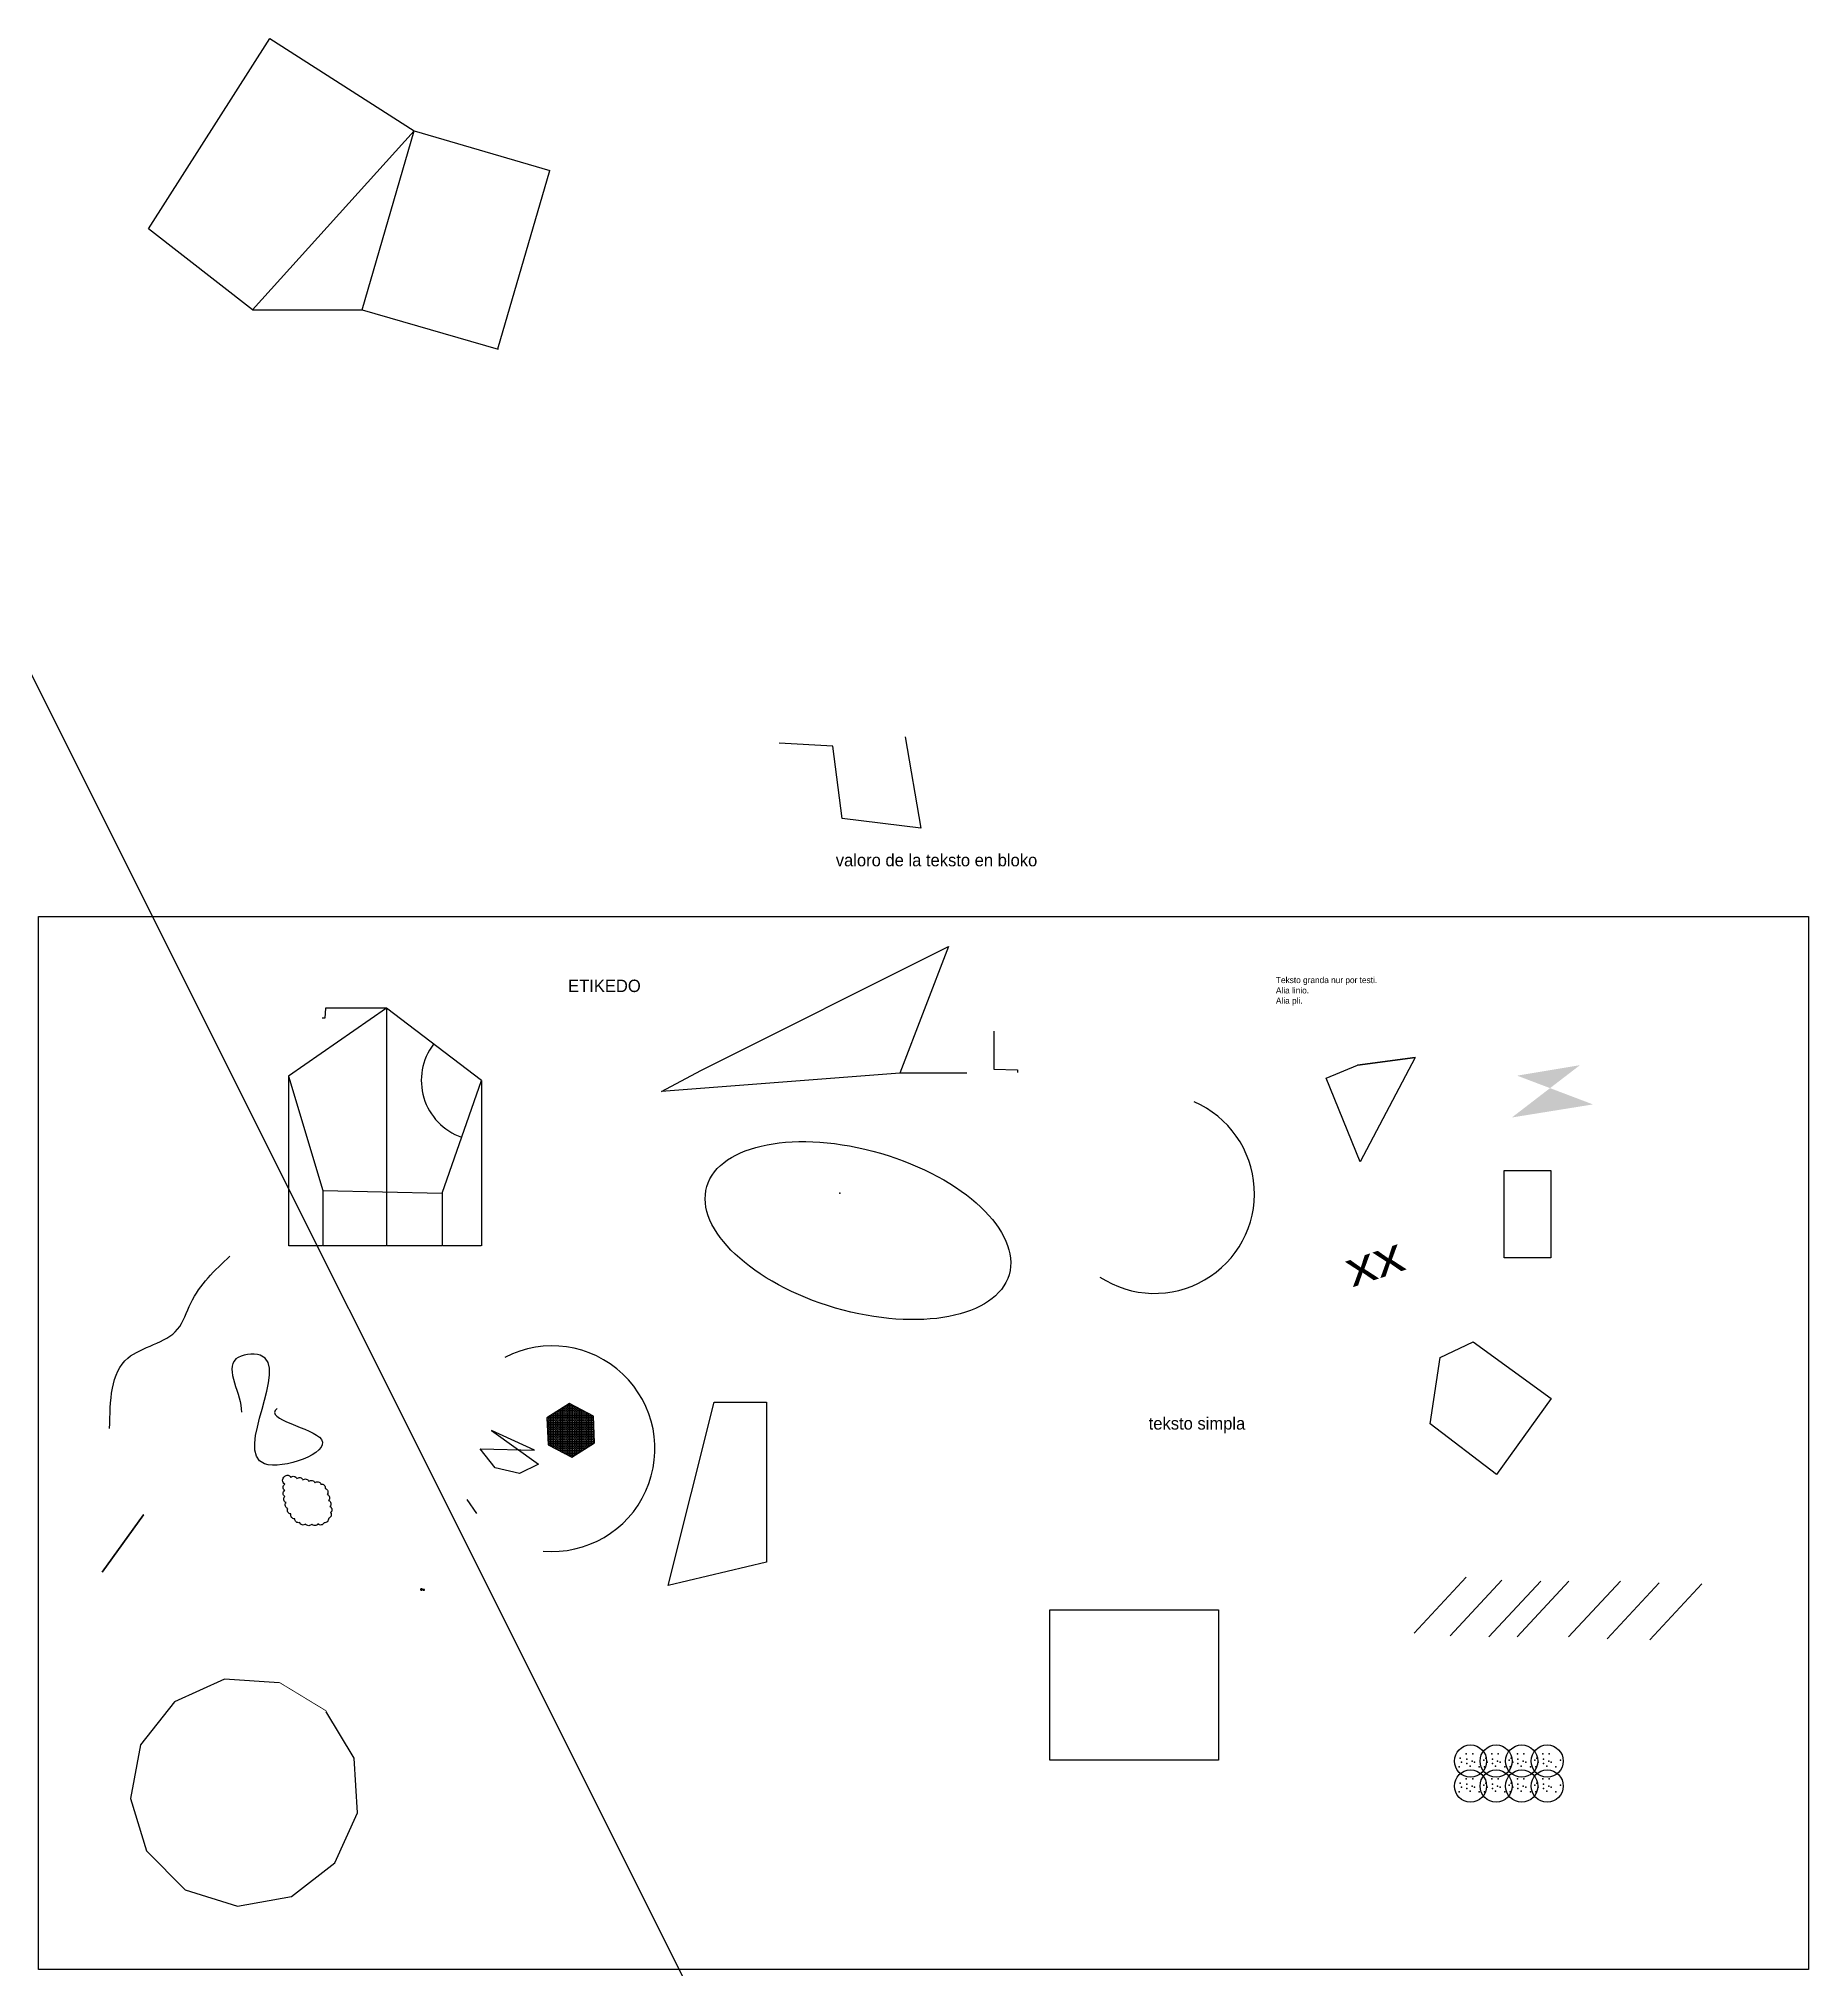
# Model space of a CAD drawing. Header units: millimetres. Extents: x -2750778 to 731427, y -1983468 to 1712338.
# Drawn here: x -3088 to 11212, y -3065 to 12535 of the extents above; entities that cross this region are included whole.
import ezdxf
from ezdxf import colors
from ezdxf.entities.mleader import LeaderData, LeaderLine
from ezdxf.enums import TextEntityAlignment as Align
from ezdxf.math import Vec2, Vec3

# ---------------------------------------------------------------- set-up
doc = ezdxf.new("R2010")
doc.units = ezdxf.units.MM
doc.set_wipeout_variables(frame=1)
doc.layers.add('Tavolo 2', color=2, linetype='Continuous')
doc.layers.add('Tavolo 3', color=4, linetype='Continuous')
doc.dimstyles.new('ISO-25', dxfattribs={"dimtxt": 2.5, "dimasz": 2.5, "dimexe": 1.25, "dimexo": 0.625, "dimtad": 1, "dimtxsty": 'Standard', "dimcen": 2.5, "dimadec": 0, "dimazin": 0, "dimtfac": 1, "dimtmove": 0, "dimatfit": 3, "dimfxl": 0, "dimarcsym": 0})

# ---------------------------------------------------------------- blocks, each defined once
blk = doc.blocks.new('bloko')
at = {"layer": 'Tavolo 3'}
for p, q in [((271.55, 828.2739), (398.7235, 91.256)), ((-313.4481, 752.0307), (-745.8381, 777.4451)), ((-237.1441, 167.4992), (-313.4481, 752.0307)), ((398.7235, 91.256), (-237.1441, 167.4992))]:
    blk.add_line(p, q, dxfattribs=at)
blk.add_attdef('ETIKEDO', (-289.2177, -218.0546), '', height=100, dxfattribs=at)
blk = doc.blocks.new('CIRKLO_PUNKTOJ')
at = {"layer": 'Tavolo 3'}
blk.add_circle((0, 0), 130, dxfattribs=at)
for p in [(-84, 22), (-35, 58), (-30, 16), (12, 0), (17, 58), (106, 6), (-93, -47), (-72, -10), (-30, -21), (-4, -42), (33, -10), (70, -47)]:
    blk.add_point(p, dxfattribs=at)
blk = doc.blocks.new('*D3')
at = {"layer": 'Defpoints', "color": 0}
for p in [(-54, 11790), (1042, 11471), (-474, 10345, 1)]:
    blk.add_point(p, dxfattribs=at)
at = {"layer": 'Tavolo 3', "color": 0, "lineweight": -2}
for p, q in [((-53, 11789), (1043, 11471)), ((623, 10029), (1042, 11469)), ((-473, 10345), (624, 10026))]:
    blk.add_line(p, q, dxfattribs=at)
at = {"layer": 'Tavolo 3', "color": 0}
for points in [[(1041, 11469), (1042, 11469), (1042, 11471)], [(623, 10029), (624, 10029), (623, 10026)]]:
    blk.add_solid(points, dxfattribs=at)
at = {"layer": 'Tavolo 3', "color": 0, "insert": (830, 10749), "char_height": 2.5, "attachment_point": 5, "rotation": 73.8035}
blk.add_mtext('1504,68', dxfattribs=at)
blk = doc.blocks.new('*D5')
at = {"layer": 'Defpoints', "color": 0}
for p in [(3870, 4178), (4398, 4178), (0, 0)]:
    blk.add_point(p, dxfattribs=at)
at = {"layer": 'Tavolo 3', "color": 0, "lineweight": -2}
blk.add_line((3870, 4178), (4413, 4178), dxfattribs=at)
at = {"layer": 'Tavolo 3', "color": 0, "insert": (4406, 4180), "char_height": 2.5, "attachment_point": 5}
blk.add_mtext('4177,65', dxfattribs=at)
blk = doc.blocks.new('*D6')
at = {"layer": 'Defpoints', "color": 0}
for p in [(4631, 4516), (4821, 4199), (0, 0)]:
    blk.add_point(p, dxfattribs=at)
at = {"layer": 'Tavolo 3', "color": 0, "lineweight": -2}
for p, q in [((4631, 4515), (4631, 4209)), ((4631, 4209), (4821, 4204)), ((4821, 4204), (4821, 4183))]:
    blk.add_line(p, q, dxfattribs=at)
at = {"layer": 'Tavolo 3', "color": 0, "insert": (4819, 4191), "char_height": 2.5, "attachment_point": 5, "rotation": 90}
blk.add_mtext('4630,52', dxfattribs=at)
blk = doc.blocks.new('*D7')
at = {"layer": 'Defpoints', "color": 0}
for p in [(-277, 4702), (4, 4129), (491, 4118), (491, 4118), (173, 3208)]:
    blk.add_point(p, dxfattribs=at)
at = {"layer": 'Tavolo 3', "color": 0, "lineweight": -2}
blk.add_arc((491, 4118), 487, 143.0439, 250.4559, dxfattribs=at)
at = {"layer": 'Tavolo 3', "color": 0}
for points in [[(101, 4411), (102, 4411), (103, 4413)], [(328, 3660), (328, 3659), (330, 3658)]]:
    blk.add_solid(points, dxfattribs=at)
at = {"layer": 'Tavolo 3', "color": 0, "insert": (26, 3978), "char_height": 2.5, "attachment_point": 5, "rotation": 286.7499}
blk.add_mtext('108°', dxfattribs=at)
blk = doc.blocks.new('*D8')
at = {"layer": 'Defpoints', "color": 0}
for p in [(-277, 4702), (-781, 4621), (0, 0)]:
    blk.add_point(p, dxfattribs=at)
at = {"layer": 'Tavolo 3', "color": 0, "lineweight": -2}
for p, q in [((-771, 4702), (-776, 4621)), ((-277, 4702), (-771, 4702)), ((-776, 4621), (-796, 4621))]:
    blk.add_line(p, q, dxfattribs=at)
at = {"layer": 'Tavolo 3', "color": 0, "insert": (-789, 4623), "char_height": 2.5, "attachment_point": 5}
blk.add_mtext('4701,85', dxfattribs=at)
blk = doc.blocks.new('*D9')
at = {"color": 0, "lineweight": -2}
for p, q in [((-1069, 4152), (-1069, 2782)), ((-791, 3228), (-791, 2782)), ((-1067, 2783), (-794, 2783))]:
    blk.add_line(p, q, dxfattribs=at)
at = {"color": 0}
for points in [[(-1067, 2784), (-1067, 2783), (-1069, 2783)], [(-794, 2784), (-794, 2783), (-791, 2783)]]:
    blk.add_solid(points, dxfattribs=at)
at = {"layer": 'Defpoints', "color": 0}
for p in [(-1069, 4152), (-791, 3229), (-791, 2783)]:
    blk.add_point(p, dxfattribs=at)
at = {"color": 0, "insert": (-930, 2785), "char_height": 2.5, "attachment_point": 5}
blk.add_mtext('277,87', dxfattribs=at)
blk = doc.blocks.new('*D10')
at = {"color": 0, "lineweight": -2}
for p, q in [((-277, 4701), (-277, 2782)), ((-791, 3228), (-791, 2782)), ((-789, 2783), (-279, 2783))]:
    blk.add_line(p, q, dxfattribs=at)
at = {"color": 0}
for points in [[(-789, 2784), (-789, 2783), (-791, 2783)], [(-279, 2784), (-279, 2783), (-277, 2783)]]:
    blk.add_solid(points, dxfattribs=at)
at = {"layer": 'Defpoints', "color": 0}
for p in [(-277, 4702), (-791, 3229), (-277, 2783)]:
    blk.add_point(p, dxfattribs=at)
at = {"color": 0, "insert": (-534, 2785), "char_height": 2.5, "attachment_point": 5}
blk.add_mtext('514,34', dxfattribs=at)
blk = doc.blocks.new('*D11')
at = {"layer": 'Defpoints', "color": 0}
for p in [(-277, 4702), (173, 3208), (173, 2783)]:
    blk.add_point(p, dxfattribs=at)
at = {"layer": 'Tavolo 3', "color": 0, "lineweight": -2}
for p, q in [((-277, 4701), (-277, 2782)), ((173, 3207), (173, 2782)), ((-274, 2783), (170, 2783))]:
    blk.add_line(p, q, dxfattribs=at)
at = {"layer": 'Tavolo 3', "color": 0}
for points in [[(-274, 2784), (-274, 2783), (-277, 2783)], [(170, 2784), (170, 2783), (173, 2783)]]:
    blk.add_solid(points, dxfattribs=at)
at = {"layer": 'Tavolo 3', "color": 0, "insert": (-52, 2785), "char_height": 2.5, "attachment_point": 5}
blk.add_mtext('449,6', dxfattribs=at)
blk = doc.blocks.new('*D12')
at = {"color": 0, "lineweight": -2}
for p, q in [((491, 4118), (491, 2782)), ((173, 3207), (173, 2782)), ((175, 2783), (488, 2783))]:
    blk.add_line(p, q, dxfattribs=at)
at = {"color": 0}
for points in [[(175, 2784), (175, 2783), (173, 2783)], [(488, 2784), (488, 2783), (491, 2783)]]:
    blk.add_solid(points, dxfattribs=at)
at = {"layer": 'Defpoints', "color": 0}
for p in [(491, 4118), (173, 3208), (491, 2783)]:
    blk.add_point(p, dxfattribs=at)
at = {"color": 0, "insert": (332, 2785), "char_height": 2.5, "attachment_point": 5}
blk.add_mtext('317,88', dxfattribs=at)

msp = doc.modelspace()

# ---------------------------------------------------------------- hatches: boundary and pattern name
at = {"layer": 'Tavolo 3'}
h = msp.add_hatch(dxfattribs=at)
h.set_pattern_fill('ANGLE', color=256, scale=2, style=0)
h.set_pattern_definition([(0, (0, 0), (0, 13.97), [10.16, -3.81]), (90, (0, 0), (-13.97, 9e-16), [10.16, -3.81])])
h.paths.add_polyline_path([(1403.271, 1189.009), (1394.543, 1405.564), (1202.638, 1506.282), (1019.461, 1390.446), (1028.189, 1173.892), (1220.094, 1073.174)])

# ---------------------------------------------------------------- linework, layer by layer
for points in [[(-2199.208, 10997.252), (-1219.899, 12535.435), (-54.055, 11789.649), (-1359.8, 10344.689)], [(-54.055, 11789.649, 1), (-1359.8, 10344.689, 1), (-473.759, 10344.689, 1), (-54.055, 11789.649, 1)]]:
    msp.add_3dface(points)
at = {"layer": 'Tavolo 2'}
msp.add_xline((207.649, 690.264), (0.4474991275, -0.89428436802), dxfattribs=at)
for points in [[(8752.364, 3390.766), (9130.411, 3390.766), (9130.411, 2685.642), (8752.364, 2685.642)], [(2370.861, 1518.86), (2792.304, 1518.86), (2792.304, 225.814), (1998.999, 37.555)]]:
    msp.add_lwpolyline(points, close=True, dxfattribs=at)
msp.add_lwpolyline([(571.681, 1289.728), (950.434, 1016.513), (797.052, 941.848), (600.408, 989.005), (478.489, 1142.265), (918.971, 1130.476), (571.681, 1289.728)], dxfattribs=at)
msp.add_lwpolyline([(-1099.847, 919.402, -0.52056705), (-1050.607, 910.72, -0.52056705), (-1001.486, 901.382, -0.52056705), (-952.732, 890.291, -0.52056705), (-904.113, 878.62, -0.52056705), (-855.494, 866.95, -0.52056705), (-806.52, 856.874, -0.52056705), (-772.345, 820.377, -0.52056705), (-755.463, 773.313, -0.52056705), (-744.674, 724.491, -0.52056705), (-733.83, 675.681, -0.52056705), (-728.403, 625.976, -0.52056705), (-747.014, 579.569, -0.52056705), (-781.789, 543.643, -0.52056705), (-830.883, 534.168, -0.52056705), (-880.87, 532.994, -0.52056705), (-930.87, 532.975, -0.52056705), (-979.135, 546.032, -0.52056705), (-1018.905, 576.335, -0.52056705), (-1049.966, 615.517, -0.52056705), (-1075.266, 658.644, -0.52056705), (-1088.674, 706.812, -0.52056705), (-1099.768, 755.566, -0.52056705), (-1099.834, 805.566, -0.52056705), (-1099.846, 855.566, -0.52056705)], format="xyb", close=True, dxfattribs=at)
msp.add_arc((1061.049, 1142.37), 830.639, 264.9225334, 117.2958905, dxfattribs=at)
at = {"layer": 'Tavolo 2', "start_tangent": (-0.812236023, -0.583328932), "end_tangent": (-0.036041372, -0.999350299)}
msp.add_spline([(-1160.708, 1466.3), (-803.258, 1216.774), (-1263.536, 1021.067), (-1297.812, 1896.854), (-1493.675, 1867.498), (-1449.606, 1436.944)], degree=3, dxfattribs=at)
at = {"layer": 'Tavolo 3'}
for p, q in [((370.859, 730.63), (450.04, 619.219)), ((8445.647, 104.678), (8025.994, -346.896)), ((8735.804, 81.17), (8316.151, -370.404)), ((9049.488, 73.334), (8629.834, -378.24)), ((9276.908, 73.334), (8857.255, -378.24)), ((9692.538, 73.334), (9272.885, -378.24)), ((10006.222, 57.663), (9586.568, -393.911)), ((10351.273, 49.827), (9931.62, -401.747))]:
    msp.add_line(p, q, dxfattribs=at)
for points in [[(-3088.145, 5441.204), (11211.63, 5441.204), (11211.63, -3064.577), (-3088.145, -3064.577)], [(-276.855, 4701.847), (-1069.059, 4152.277), (-791.191, 3229.02), (172.744, 3207.986), (490.622, 4118.243)], [(8503.411, 2005.485), (9133.759, 1548.847), (8692.515, 934.749), (8156.72, 1344.148), (8235.513, 1879.516)], [(1403.271, 1189.009), (1394.543, 1405.564), (1202.638, 1506.282), (1019.461, 1390.446), (1028.189, 1173.892), (1220.094, 1073.174)], [(5082.693, -160.817), (6444.578, -160.817), (6444.578, -1374.502), (5082.693, -1374.502)], [(-695.197, -2203.551), (-512.5, -1800.153), (-538.199, -1358.058), (-766.406, -978.545), (-1144.842, -748.556), (-1586.812, -720.779), (-1991.065, -901.577), (-2264.992, -1249.532), (-2345.84, -1684.93), (-2215.087, -2108.029), (-1902.688, -2421.9), (-1480.209, -2554.64), (-1044.435, -2475.84)]]:
    msp.add_lwpolyline(points, close=True, dxfattribs=at)
msp.add_polyline3d([(1945.932, 4029.762, 0), (2263.009, 4198.777, 0), (4263.009, 5198.777, 5), (3869.534, 4177.65, 0)], close=True, dxfattribs=at)
msp.add_arc((5929.404, 3203.807), 806.601, 236.7056812, 66.7647623, dxfattribs=at)
msp.add_ellipse((3532.167, 2904.261), major_axis=(-1220.866, 355.802), ratio=0.512032829, dxfattribs=at)
at = {"layer": 'Tavolo 3', "end_tangent": (-0.99911225, 0.042127329)}
msp.add_spline([(-2514.289, 1304.403), (-2366.319, 1874.827), (-1964.688, 2107.222), (-1858.996, 2318.49), (-1541.918, 2698.773)], degree=3, dxfattribs=at)
at = {"layer": 'Tavolo 3'}
msp.add_point((3385.392, 3206.071), dxfattribs=at)
msp.add_solid([(8858.216, 4156.523), (9365.54, 4241.03), (9471.233, 3924.128), (8815.939, 3818.494)], dxfattribs=at)

# ---------------------------------------------------------------- block references
msp.add_blockref('bloko', (3642.137, 6066.05), dxfattribs=at).add_auto_attribs({'ETIKEDO': 'valoro de la teksto en bloko'})
for p in [(8482.031, -1381.341), (8688.507, -1381.341), (8894.984, -1381.341), (9101.461, -1381.341), (8482.031, -1582.968), (8688.507, -1582.968), (8894.984, -1582.968), (9101.461, -1582.968)]:
    msp.add_blockref('CIRKLO_PUNKTOJ', p, dxfattribs=at)

# ---------------------------------------------------------------- texts
msp.add_text('xx', height=280.7367, rotation=18.4254565, dxfattribs=at).set_placement((7526.492, 2445.251), (7970.4, 2593.139), align=Align.ALIGNED)
msp.add_text('teksto simpla', height=100, dxfattribs=at).set_placement((5881.253, 1296.905))
at = {"layer": 'Tavolo 3', "insert": (6909.324, 4954.118), "char_height": 50, "width": 1465.76528, "attachment_point": 1}
msp.add_mtext('Teksto granda nur por testi.\\PAlia linio.\\PAlia pli.', dxfattribs=at)
at = {"layer": 'Tavolo 3'}
for tag, p, s, height in [('ETIKEDO', (1190.16, 4832.124), 'valoro', 100), ('ATRIBUTO', (0, 0), 'at', 2.5)]:
    msp.add_attdef(tag, p, s, height=height, dxfattribs=at)

# ---------------------------------------------------------------- dimensions: what is measured, and where the dimension line sits
for base, p1, p2, picture, middle in [((-276.855, 2783.28), (-791.191, 3229.02), (-276.855, 4701.847), '*D10', (-534.023, 2785.364)), ((-791.191, 2783.28), (-1069.059, 4152.277), (-791.191, 3229.02), '*D9', (-930.125, 2785.364)), ((490.622, 2783.28), (172.744, 3207.986), (490.622, 4118.243), '*D12', (331.683, 2785.364))]:
    dim = msp.add_linear_dim(base=base, p1=p1, p2=p2, dimstyle='ISO-25')
    dim.commit()
    dim.dimension.update_dxf_attribs({"geometry": picture, "text_midpoint": middle})
dim = msp.add_aligned_dim(p1=(-473.759, 10344.689, 1), p2=(-54.055, 11789.649), distance=-1141.634, dimstyle='ISO-25', dxfattribs=at)
dim.commit()
dim.dimension.update_dxf_attribs({"geometry": '*D3', "text_midpoint": (830.416, 10749.311)})
dim = msp.add_ordinate_dim(feature_location=(-276.855, 4701.847), offset=(-504.078, -80.534), dtype=0, origin=(0, 0), dimstyle='ISO-25', dxfattribs=at)
dim.commit()
dim.dimension.update_dxf_attribs({"geometry": '*D8', "text_midpoint": (-788.641, 4623.396)})
dim = msp.add_angular_dim_2l(base=(3.543, 4128.872), line1=((490.622, 4118.243), (-276.855, 4701.847)), line2=((172.744, 3207.986), (490.622, 4118.243)), dimstyle='ISO-25', dxfattribs=at)
dim.commit()
dim.dimension.update_dxf_attribs({"geometry": '*D7', "text_midpoint": (25.893, 3978.376)})
dim = msp.add_linear_dim(base=(172.744, 2783.28), p1=(-276.855, 4701.847), p2=(172.744, 3207.986), dimstyle='ISO-25', dxfattribs=at)
dim.commit()
dim.dimension.update_dxf_attribs({"geometry": '*D11', "text_midpoint": (-52.055, 2785.364)})

# ---------------------------------------------------------------- meshes
mesh = msp.add_polyface()
corners = [(0, 0), (10, 0), (10, 10), (0, 10), (0, 0, 10), (10, 0, 10), (10, 10, 10), (0, 10, 10)]
mesh.append_faces([[corners[k] for k in face] for face in [(0, 1, 2, 3), (4, 5, 6, 7), (0, 1, 5, 4), (1, 2, 6, 5), (2, 3, 7, 6)]])
mesh.append_faces([[corners[k] for k in face] for face in [(3, 0, 4, 7)]], dxfattribs={"vtx3": -1})
mesh = msp.add_polymesh((2, 3))
for k, corner in enumerate([(20, 0), (25, 0, 1), (30, 0, 2), (20, 5), (25, 5, 1), (30, 5, 2)]):
    mesh.set_mesh_vertex(divmod(k, 3), corner)
mesh = msp.add_polyface(dxfattribs=at)
corners = [(7589.907, 3459.338), (7780.154, 3881.875), (8033.816, 4304.411), (7568.769, 4241.03), (7315.107, 4135.396), (8160.646, 4219.904)]
mesh.append_faces([[corners[k] for k in face] for face in [(1,), (2, 3), (0, 4, 3, 2)]])

# ---------------------------------------------------------------- leaders
ml = msp.add_multileader_mtext('Standard', dxfattribs=at)
ml.set_content('xx\\P\\pxt1;xx', color=(0, 0, 0))
ml.set_leader_properties(lineweight=65534)
ml.build(insert=Vec2(0, 0))
ml.multileader.update_dxf_attribs({"text_attachment_direction": 224, "text_right_attachment_type": 6, "text_top_attachment_type": 32775, "text_bottom_attachment_type": 23, "dogleg_length": 0.36})
ctx = ml.context
ctx.base_point, ctx.plane_origin = Vec3(-2239.128, 607.218), Vec3(-2577.704, 142.429)
ctx.right_attachment, ctx.top_attachment, ctx.bottom_attachment = 6, 0, 0
notes = []
notes.append((ctx, [(0, (1, 1, 0), (-2239.488, 607.218), (1, 0), 0.36, [(0, [(-2577.704, 142.429)], 0, [])])]))
ctx.mtext.insert, ctx.mtext.width, ctx.mtext.flow_direction = Vec3(-2237.128, 609.218), 9.30314, 5
for ctx, leaders in notes:
    for number, flags, end, landing, length, lines in leaders:
        leader = LeaderData()
        leader.index, (leader.has_last_leader_line, leader.has_dogleg_vector, leader.attachment_direction) = number, flags
        leader.last_leader_point, leader.dogleg_vector, leader.dogleg_length = Vec3(end), Vec3(landing), length
        for number, points, colour, breaks in lines:
            line = LeaderLine()
            line.index, line.vertices, line.color, line.breaks = number, Vec3.list(points), colors.encode_raw_color(colour), breaks
            leader.lines.append(line)
        ctx.leaders.append(leader)

# ---------------------------------------------------------------- next in the draw order: wipeouts: each hides what was drawn before it
msp.add_wipeout([(4248.107, 358.603), (4546.106, 131.364), (4114.791, -377.964), (3565.846, 147.036), (3573.688, -550.353), (3409.004, -221.248), (3424.688, -542.517), (3188.158, -542.691), (3172.474, -707.244), (2937.211, -762.094), (2788.212, -699.408), (3611.63, 350.593)]).dxf.layer = 'Tavolo 3'

# ---------------------------------------------------------------- next in the draw order: block references
ref = msp.add_blockref('bloko', (0, 0), dxfattribs=dict(at, xscale=3256.517756985835, yscale=-1843.492018676836, zscale=3256.517756985835, rotation=311.3439199910583))
ref.add_attrib('ETIKEDO', 'valoro', (-320368.77, 972635.91), dxfattribs={"height": 184349.2019, "rotation": 311.34392, "width": 1.766494})

# ---------------------------------------------------------------- next in the draw order: dimensions: what is measured, and where the dimension line sits
for feature_location, offset, picture, middle in [((4630.519, 4515.679), (190.246, -316.902), '*D6', (4818.682, 4190.652)), ((3869.534, 4177.65), (528.462, 0), '*D5', (4405.913, 4179.733))]:
    dim = msp.add_ordinate_dim(feature_location=feature_location, offset=offset, dtype=0, origin=(0, 0), dimstyle='ISO-25', dxfattribs=at)
    dim.commit()
    dim.dimension.update_dxf_attribs({"geometry": picture, "text_midpoint": middle})

# ---------------------------------------------------------------- next in the draw order: wipeouts: each hides what was drawn before it
msp.add_wipeout([(-1144.842, -748.556), (-766.406, -978.545), (-1140.287, -1632.224), (-1605.334, -1357.575)]).dxf.layer = 'Tavolo 3'

doc.saveas('drawing.dxf')
